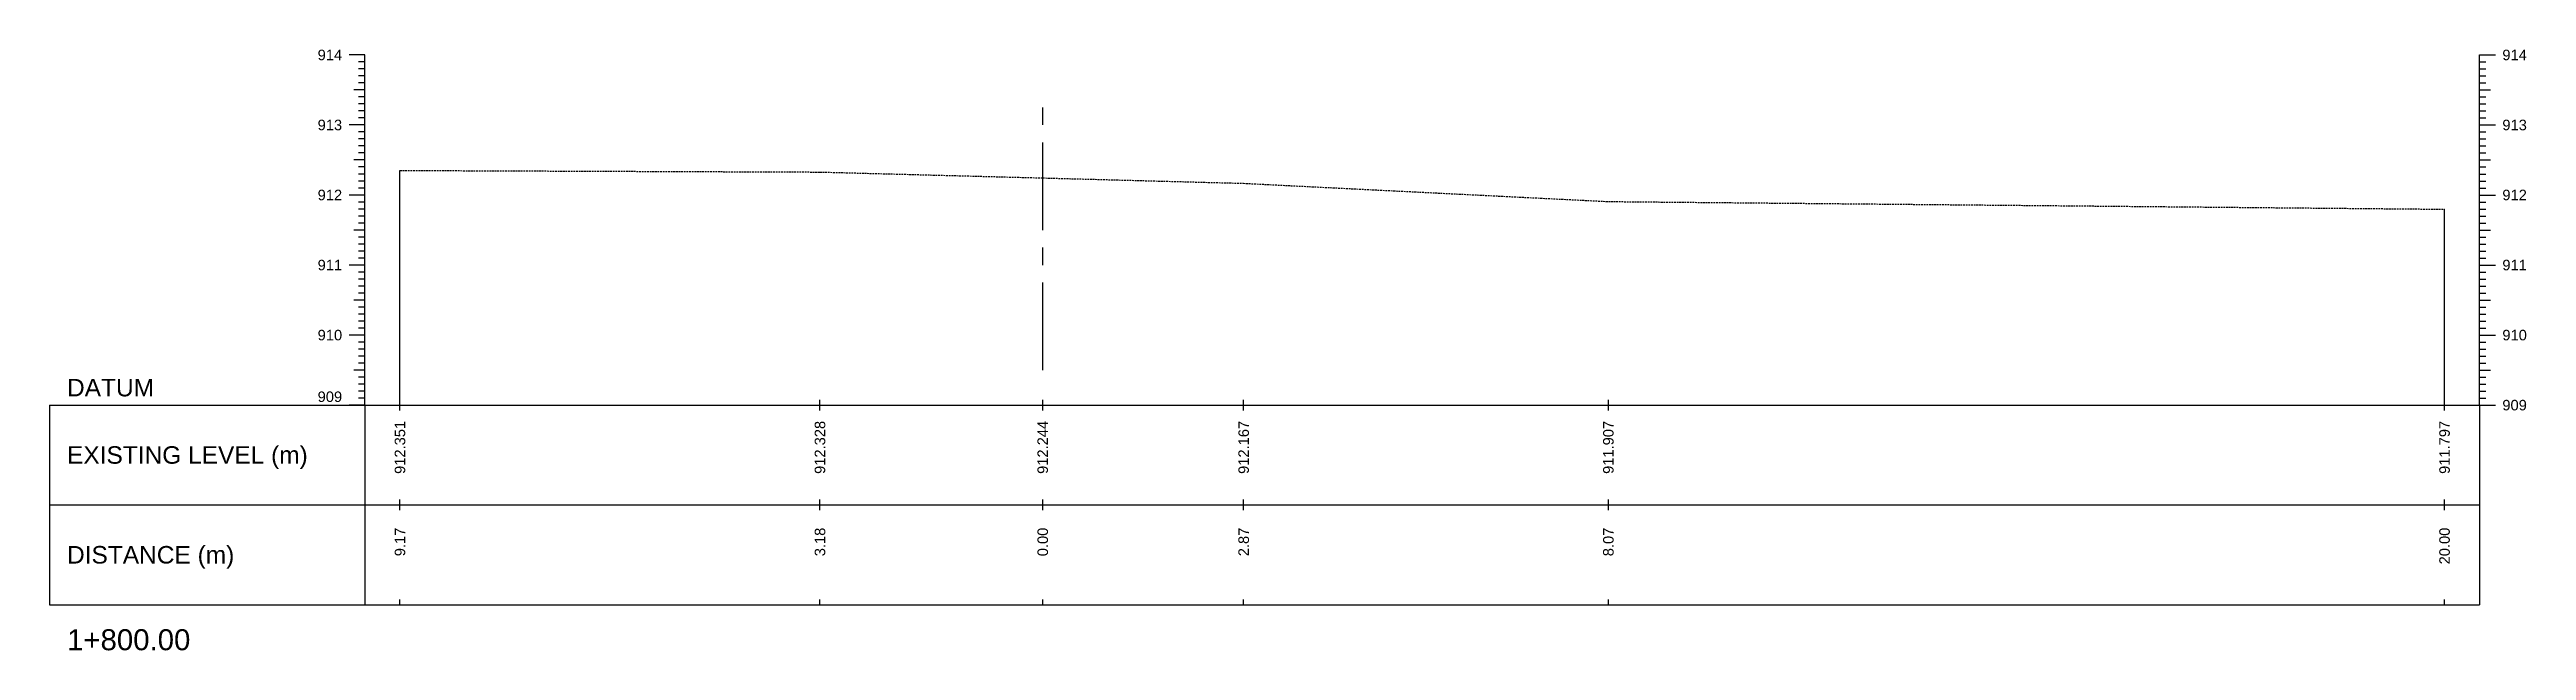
# Model space of a CAD drawing. Header units: millimetres. Extents: x 1478788 to 1486142, y 824439 to 831516.
# Drawn here: x 1484245.8 to 1484599.2, y 825314.2 to 825400 of the extents above; entities that cross this region are included whole.
import ezdxf
from ezdxf.enums import TextEntityAlignment as Align

# ---------------------------------------------------------------- set-up
doc = ezdxf.new("R2010")
doc.units = ezdxf.units.MM
doc.linetypes.add('CENTER', pattern=[2, 1.25, -0.25, 0.25, -0.25])
doc.linetypes.add('HIDDEN', pattern=[0.375, 0.25, -0.125])
for name, color, linetype in [('CL', 6, 'CENTER'), ('CS_Drawing', 7, 'Continuous'), ('GL', 3, 'HIDDEN')]:
    doc.layers.add(name, color=color, linetype=linetype)
doc.styles.get("Standard").update_dxf_attribs({"font": 'arial.ttf'})

msp = doc.modelspace()

# ---------------------------------------------------------------- texts
at = {"layer": 'CS_Drawing'}
for s, p in [('914', (1484287.55, 825399.27)), ('913', (1484287.55, 825389.27)), ('912', (1484287.55, 825379.27)), ('911', (1484287.55, 825369.27)), ('910', (1484287.55, 825359.27))]:
    msp.add_text(s, height=1.5, dxfattribs=at).set_placement(p, align=Align.MIDDLE_RIGHT)
for s, height, p in [('914', 1.5, (1484595.75, 825399.27)), ('913', 1.5, (1484595.75, 825389.27)), ('912', 1.5, (1484595.75, 825379.27)), ('911', 1.5, (1484595.75, 825369.27)), ('910', 1.5, (1484595.75, 825359.27)), ('DATUM', 2.5, (1484248.3, 825351.77)), ('909', 1.5, (1484595.75, 825349.27)), ('909', 1.5, (1484595.75, 825349.27)), ('EXISTING LEVEL (m)', 2.5, (1484248.3, 825342.15)), ('DISTANCE (m)', 2.5, (1484248.3, 825327.9)), ('1+800.00', 3, (1484248.3, 825315.77))]:
    msp.add_text(s, height=height, dxfattribs=at).set_placement(p, align=Align.MIDDLE_LEFT)
msp.add_text('909', height=1.5, dxfattribs=at).set_placement((1484287.55, 825349.72), align=Align.RIGHT)
for s, p in [('912.351', (1484295.8, 825347.02)), ('912.328', (1484355.72, 825347.02)), ('912.244', (1484387.5, 825347.02)), ('912.167', (1484416.17, 825347.02)), ('911.907', (1484468.2, 825347.02)), ('911.797', (1484587.5, 825347.02)), ('9.17', (1484295.8, 825331.77)), ('3.18', (1484355.72, 825331.77)), ('0.00', (1484387.5, 825331.77)), ('2.87', (1484416.17, 825331.77)), ('8.07', (1484468.2, 825331.77)), ('20.00', (1484587.5, 825331.77))]:
    msp.add_text(s, height=1.5, rotation=90, dxfattribs=at).set_placement(p, align=Align.MIDDLE_RIGHT)

# ---------------------------------------------------------------- linework, layer by layer
at = {"layer": 'CL', "ltscale": 10}
msp.add_line((1484387.5, 825354.27), (1484387.5, 825394.27), dxfattribs=at)
at = {"layer": 'CS_Drawing'}
for p, q in [((1484290.8, 825399.27), (1484288.55, 825399.27)), ((1484290.8, 825399.27), (1484289.23, 825399.27)), ((1484290.8, 825399.27), (1484289.9, 825399.27)), ((1484290.8, 825398.27), (1484289.9, 825398.27)), ((1484290.8, 825397.27), (1484289.9, 825397.27)), ((1484290.8, 825349.27), (1484290.8, 825399.27)), ((1484592.5, 825399.27), (1484594.75, 825399.27)), ((1484592.5, 825399.27), (1484594.08, 825399.27)), ((1484592.5, 825399.27), (1484593.4, 825399.27)), ((1484592.5, 825349.27), (1484592.5, 825399.27)), ((1484592.5, 825398.27), (1484593.4, 825398.27)), ((1484592.5, 825397.27), (1484593.4, 825397.27)), ((1484290.8, 825394.27), (1484289.23, 825394.27)), ((1484290.8, 825396.27), (1484289.9, 825396.27)), ((1484290.8, 825395.27), (1484289.9, 825395.27)), ((1484290.8, 825394.27), (1484289.9, 825394.27)), ((1484290.8, 825393.27), (1484289.9, 825393.27)), ((1484592.5, 825396.27), (1484593.4, 825396.27)), ((1484592.5, 825395.27), (1484593.4, 825395.27)), ((1484592.5, 825394.27), (1484594.08, 825394.27)), ((1484592.5, 825394.27), (1484593.4, 825394.27)), ((1484592.5, 825393.27), (1484593.4, 825393.27)), ((1484290.8, 825392.27), (1484289.9, 825392.27)), ((1484290.8, 825391.27), (1484289.9, 825391.27)), ((1484290.8, 825390.27), (1484289.9, 825390.27)), ((1484592.5, 825392.27), (1484593.4, 825392.27)), ((1484592.5, 825391.27), (1484593.4, 825391.27)), ((1484592.5, 825390.27), (1484593.4, 825390.27)), ((1484290.8, 825389.27), (1484288.55, 825389.27)), ((1484290.8, 825389.27), (1484289.23, 825389.27)), ((1484290.8, 825389.27), (1484289.9, 825389.27)), ((1484290.8, 825388.27), (1484289.9, 825388.27)), ((1484290.8, 825387.27), (1484289.9, 825387.27)), ((1484290.8, 825386.27), (1484289.9, 825386.27)), ((1484592.5, 825389.27), (1484594.75, 825389.27)), ((1484592.5, 825389.27), (1484594.08, 825389.27)), ((1484592.5, 825389.27), (1484593.4, 825389.27)), ((1484592.5, 825388.27), (1484593.4, 825388.27)), ((1484592.5, 825387.27), (1484593.4, 825387.27)), ((1484592.5, 825386.27), (1484593.4, 825386.27)), ((1484290.8, 825384.27), (1484289.23, 825384.27)), ((1484290.8, 825385.27), (1484289.9, 825385.27)), ((1484290.8, 825384.27), (1484289.9, 825384.27)), ((1484290.8, 825383.27), (1484289.9, 825383.27)), ((1484295.8, 825349.27), (1484295.8, 825382.78)), ((1484592.5, 825385.27), (1484593.4, 825385.27)), ((1484592.5, 825384.27), (1484594.08, 825384.27)), ((1484592.5, 825384.27), (1484593.4, 825384.27)), ((1484592.5, 825383.27), (1484593.4, 825383.27)), ((1484290.8, 825379.27), (1484288.55, 825379.27)), ((1484290.8, 825379.27), (1484289.23, 825379.27)), ((1484290.8, 825382.27), (1484289.9, 825382.27)), ((1484290.8, 825381.27), (1484289.9, 825381.27)), ((1484290.8, 825380.27), (1484289.9, 825380.27)), ((1484290.8, 825379.27), (1484289.9, 825379.27)), ((1484592.5, 825382.27), (1484593.4, 825382.27)), ((1484592.5, 825381.27), (1484593.4, 825381.27)), ((1484592.5, 825380.27), (1484593.4, 825380.27)), ((1484592.5, 825379.27), (1484594.75, 825379.27)), ((1484592.5, 825379.27), (1484594.08, 825379.27)), ((1484592.5, 825379.27), (1484593.4, 825379.27)), ((1484290.8, 825378.27), (1484289.9, 825378.27)), ((1484290.8, 825377.27), (1484289.9, 825377.27)), ((1484290.8, 825376.27), (1484289.9, 825376.27)), ((1484587.5, 825349.27), (1484587.5, 825377.24)), ((1484592.5, 825378.27), (1484593.4, 825378.27)), ((1484592.5, 825377.27), (1484593.4, 825377.27)), ((1484592.5, 825376.27), (1484593.4, 825376.27)), ((1484290.8, 825374.27), (1484289.23, 825374.27)), ((1484290.8, 825375.27), (1484289.9, 825375.27)), ((1484290.8, 825374.27), (1484289.9, 825374.27)), ((1484290.8, 825373.27), (1484289.9, 825373.27)), ((1484290.8, 825372.27), (1484289.9, 825372.27)), ((1484592.5, 825375.27), (1484593.4, 825375.27)), ((1484592.5, 825374.27), (1484594.08, 825374.27)), ((1484592.5, 825374.27), (1484593.4, 825374.27)), ((1484592.5, 825373.27), (1484593.4, 825373.27)), ((1484592.5, 825372.27), (1484593.4, 825372.27)), ((1484290.8, 825369.27), (1484288.55, 825369.27)), ((1484290.8, 825369.27), (1484289.23, 825369.27)), ((1484290.8, 825371.27), (1484289.9, 825371.27)), ((1484290.8, 825370.27), (1484289.9, 825370.27)), ((1484290.8, 825369.27), (1484289.9, 825369.27)), ((1484290.8, 825368.27), (1484289.9, 825368.27)), ((1484592.5, 825371.27), (1484593.4, 825371.27)), ((1484592.5, 825370.27), (1484593.4, 825370.27)), ((1484592.5, 825369.27), (1484594.75, 825369.27)), ((1484592.5, 825369.27), (1484594.08, 825369.27)), ((1484592.5, 825369.27), (1484593.4, 825369.27)), ((1484592.5, 825368.27), (1484593.4, 825368.27)), ((1484290.8, 825367.27), (1484289.9, 825367.27)), ((1484290.8, 825366.27), (1484289.9, 825366.27)), ((1484290.8, 825365.27), (1484289.9, 825365.27)), ((1484592.5, 825367.27), (1484593.4, 825367.27)), ((1484592.5, 825366.27), (1484593.4, 825366.27)), ((1484592.5, 825365.27), (1484593.4, 825365.27)), ((1484290.8, 825364.27), (1484289.23, 825364.27)), ((1484290.8, 825364.27), (1484289.9, 825364.27)), ((1484290.8, 825363.27), (1484289.9, 825363.27)), ((1484290.8, 825362.27), (1484289.9, 825362.27)), ((1484290.8, 825361.27), (1484289.9, 825361.27)), ((1484592.5, 825364.27), (1484594.08, 825364.27)), ((1484592.5, 825364.27), (1484593.4, 825364.27)), ((1484592.5, 825363.27), (1484593.4, 825363.27)), ((1484592.5, 825362.27), (1484593.4, 825362.27)), ((1484592.5, 825361.27), (1484593.4, 825361.27)), ((1484290.8, 825359.27), (1484288.55, 825359.27)), ((1484290.8, 825359.27), (1484289.23, 825359.27)), ((1484290.8, 825360.27), (1484289.9, 825360.27)), ((1484290.8, 825359.27), (1484289.9, 825359.27)), ((1484290.8, 825358.27), (1484289.9, 825358.27)), ((1484592.5, 825360.27), (1484593.4, 825360.27)), ((1484592.5, 825359.27), (1484594.75, 825359.27)), ((1484592.5, 825359.27), (1484594.08, 825359.27)), ((1484592.5, 825359.27), (1484593.4, 825359.27)), ((1484592.5, 825358.27), (1484593.4, 825358.27)), ((1484290.8, 825354.27), (1484289.23, 825354.27)), ((1484290.8, 825357.27), (1484289.9, 825357.27)), ((1484290.8, 825356.27), (1484289.9, 825356.27)), ((1484290.8, 825355.27), (1484289.9, 825355.27)), ((1484290.8, 825354.27), (1484289.9, 825354.27)), ((1484592.5, 825357.27), (1484593.4, 825357.27)), ((1484592.5, 825356.27), (1484593.4, 825356.27)), ((1484592.5, 825355.27), (1484593.4, 825355.27)), ((1484592.5, 825354.27), (1484594.08, 825354.27)), ((1484592.5, 825354.27), (1484593.4, 825354.27)), ((1484290.8, 825353.27), (1484289.9, 825353.27)), ((1484290.8, 825352.27), (1484289.9, 825352.27)), ((1484290.8, 825351.27), (1484289.9, 825351.27)), ((1484592.5, 825353.27), (1484593.4, 825353.27)), ((1484592.5, 825352.27), (1484593.4, 825352.27)), ((1484592.5, 825351.27), (1484593.4, 825351.27)), ((1484245.8, 825349.27), (1484290.8, 825349.27)), ((1484245.8, 825349.27), (1484245.8, 825320.77)), ((1484290.8, 825349.27), (1484288.55, 825349.27)), ((1484290.8, 825349.27), (1484289.23, 825349.27)), ((1484290.8, 825350.27), (1484289.9, 825350.27)), ((1484290.8, 825349.27), (1484289.9, 825349.27)), ((1484290.8, 825349.27), (1484592.5, 825349.27)), ((1484290.8, 825349.27), (1484290.8, 825320.77)), ((1484295.8, 825348.52), (1484295.8, 825350.02)), ((1484355.72, 825348.52), (1484355.72, 825350.02)), ((1484387.5, 825348.52), (1484387.5, 825350.02)), ((1484416.17, 825348.52), (1484416.17, 825350.02)), ((1484468.2, 825348.52), (1484468.2, 825350.02)), ((1484587.5, 825348.52), (1484587.5, 825350.02)), ((1484592.5, 825350.27), (1484593.4, 825350.27)), ((1484592.5, 825349.27), (1484594.75, 825349.27)), ((1484592.5, 825349.27), (1484594.08, 825349.27)), ((1484592.5, 825349.27), (1484593.4, 825349.27)), ((1484592.5, 825349.27), (1484592.5, 825320.77)), ((1484245.8, 825335.02), (1484290.8, 825335.02)), ((1484290.8, 825335.02), (1484592.5, 825335.02)), ((1484290.8, 825335.02), (1484592.5, 825335.02)), ((1484295.8, 825334.27), (1484295.8, 825335.77)), ((1484355.72, 825334.27), (1484355.72, 825335.77)), ((1484387.5, 825334.27), (1484387.5, 825335.77)), ((1484416.17, 825334.27), (1484416.17, 825335.77)), ((1484468.2, 825334.27), (1484468.2, 825335.77)), ((1484587.5, 825334.27), (1484587.5, 825335.77)), ((1484245.8, 825320.77), (1484290.8, 825320.77)), ((1484290.8, 825320.77), (1484592.5, 825320.77)), ((1484295.8, 825320.77), (1484295.8, 825321.52)), ((1484355.72, 825320.77), (1484355.72, 825321.52)), ((1484387.5, 825320.77), (1484387.5, 825321.52)), ((1484416.17, 825320.77), (1484416.17, 825321.52)), ((1484468.2, 825320.77), (1484468.2, 825321.52)), ((1484587.5, 825320.77), (1484587.5, 825321.52))]:
    msp.add_line(p, q, dxfattribs=at)
at = {"layer": 'GL'}
msp.add_lwpolyline([(1484295.8, 825382.78), (1484355.72, 825382.55), (1484387.5, 825381.71), (1484416.17, 825380.94), (1484468.2, 825378.34), (1484587.5, 825377.24)], dxfattribs=at)

msp.set_redraw_order([(e.dxf.handle, doc.entitydb.next_handle()) for e in msp.query("TEXT MTEXT ATTDEF DIMENSION ARC_DIMENSION")])  # texts and dimensions are drawn at this point

doc.saveas('drawing.dxf')
